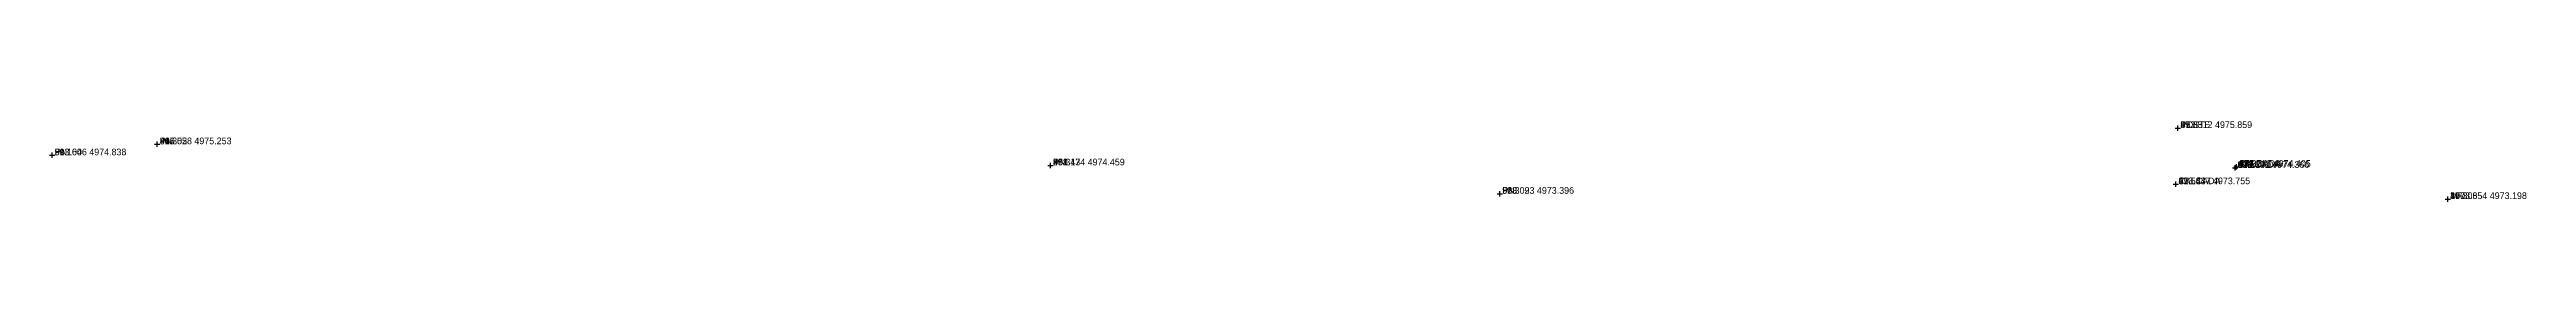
# Model space of a CAD drawing. Extents: x 886 to 1008, y 4909 to 5108.
# Drawn here: x 913.5 to 1006.6, y 4973.1 to 4976.1 of the extents above; entities that cross this region are included whole.
import ezdxf

# ---------------------------------------------------------------- set-up
doc = ezdxf.new("R2010")
doc.units = 0
doc.linetypes.add('1', pattern=[0])
doc.layers.get('0').update_dxf_attribs({"linetype": '1'})
doc.styles.add('STD', font='txt')

msp = doc.modelspace()

# ---------------------------------------------------------------- texts
at = {"layer": 'CO_ORDS', "color": 3, "style": 'STD'}
for s, p in [(' 993.512 4975.859', (993.5119, 4975.8585, 47.8312)), (' 913.606 4974.838', (913.6064, 4974.8378, 50.1038)), (' 917.558 4975.253', (917.5577, 4975.2527, 50.3019)), (' 951.134 4974.459', (951.1342, 4974.4588, 50.3473)), (' 993.437 4973.755', (993.4371, 4973.755, 47.5839)), (' 995.661 4974.366', (995.6614, 4974.3657, 47.5537)), (' 995.716 4974.405', (995.7161, 4974.4053, 47.3215)), (' 968.023 4973.396', (968.0228, 4973.396, 50.3086)), (' 1003.654 4973.198', (1003.6535, 4973.198, 47.3083))]:
    msp.add_text(s, height=0.25, dxfattribs=at).set_placement(p)
at = {"layer": 'CODE', "color": 3, "style": 'STD'}
for s, p in [(' POSTE', (993.5119, 4975.8585, 47.8312)), (' PN', (913.6064, 4974.8378, 50.1038)), (' PN', (917.5577, 4975.2527, 50.3019)), (' PN', (951.1342, 4974.4588, 50.3473)), (' CALCADA', (993.4371, 4973.755, 47.5839)), (' CALCADA', (995.6614, 4974.3657, 47.5537)), (' CALCADA', (995.7161, 4974.4053, 47.3215)), (' PN', (968.0228, 4973.396, 50.3086)), (' MF', (1003.6535, 4973.198, 47.3083))]:
    msp.add_text(s, height=0.25, dxfattribs=at).set_placement(p)
at = {"layer": 'HEIGHT', "color": 3, "style": 'STD'}
for s, p in [(' 47.831', (993.5119, 4975.8585, 47.8312)), (' 50.104', (913.6064, 4974.8378, 50.1038)), (' 50.302', (917.5577, 4975.2527, 50.3019)), (' 50.347', (951.1342, 4974.4588, 50.3473)), (' 47.584', (993.4371, 4973.755, 47.5839)), (' 47.554', (995.6614, 4974.3657, 47.5537)), (' 47.321', (995.7161, 4974.4053, 47.3215)), (' 50.309', (968.0228, 4973.396, 50.3086)), (' 47.308', (1003.6535, 4973.198, 47.3083))]:
    msp.add_text(s, height=0.25, dxfattribs=at).set_placement(p)
at = {"layer": 'PT_ID', "color": 3, "style": 'STD'}
for s, p in [(' 333', (993.5119, 4975.8585, 47.8312)), (' 393', (913.6064, 4974.8378, 50.1038)), (' 446', (917.5577, 4975.2527, 50.3019)), (' 498', (951.1342, 4974.4588, 50.3473)), (' 313', (993.4371, 4973.755, 47.5839)), (' 312', (995.6614, 4974.3657, 47.5537)), (' 311', (995.7161, 4974.4053, 47.3215)), (' 523', (968.0228, 4973.396, 50.3086)), (' 247', (1003.6535, 4973.198, 47.3083))]:
    msp.add_text(s, height=0.25, dxfattribs=at).set_placement(p)

# ---------------------------------------------------------------- blocks, each defined once
blk = doc.blocks.new('CROSS')
at = {"color": 0}
for p, q in [((-50, 0), (50, 0)), ((0, -50), (0, 50))]:
    blk.add_line(p, q, dxfattribs=at)

# ---------------------------------------------------------------- block references
at = {"layer": 'POINT', "color": 2, "xscale": 0.002, "yscale": 0.002, "zscale": 0.002}
for p in [(993.5119, 4975.8585, 47.8312), (913.6064, 4974.8378, 50.1038), (917.5577, 4975.2527, 50.3019), (951.1342, 4974.4588, 50.3473), (993.4371, 4973.755, 47.5839), (995.6614, 4974.3657, 47.5537), (995.7161, 4974.4053, 47.3215), (968.0228, 4973.396, 50.3086), (1003.6535, 4973.198, 47.3083)]:
    msp.add_blockref('CROSS', p, dxfattribs=at)

msp.set_redraw_order([(e.dxf.handle, doc.entitydb.next_handle()) for e in msp.query("TEXT MTEXT ATTDEF DIMENSION ARC_DIMENSION")])  # texts and dimensions are drawn at this point

doc.saveas('drawing.dxf')
